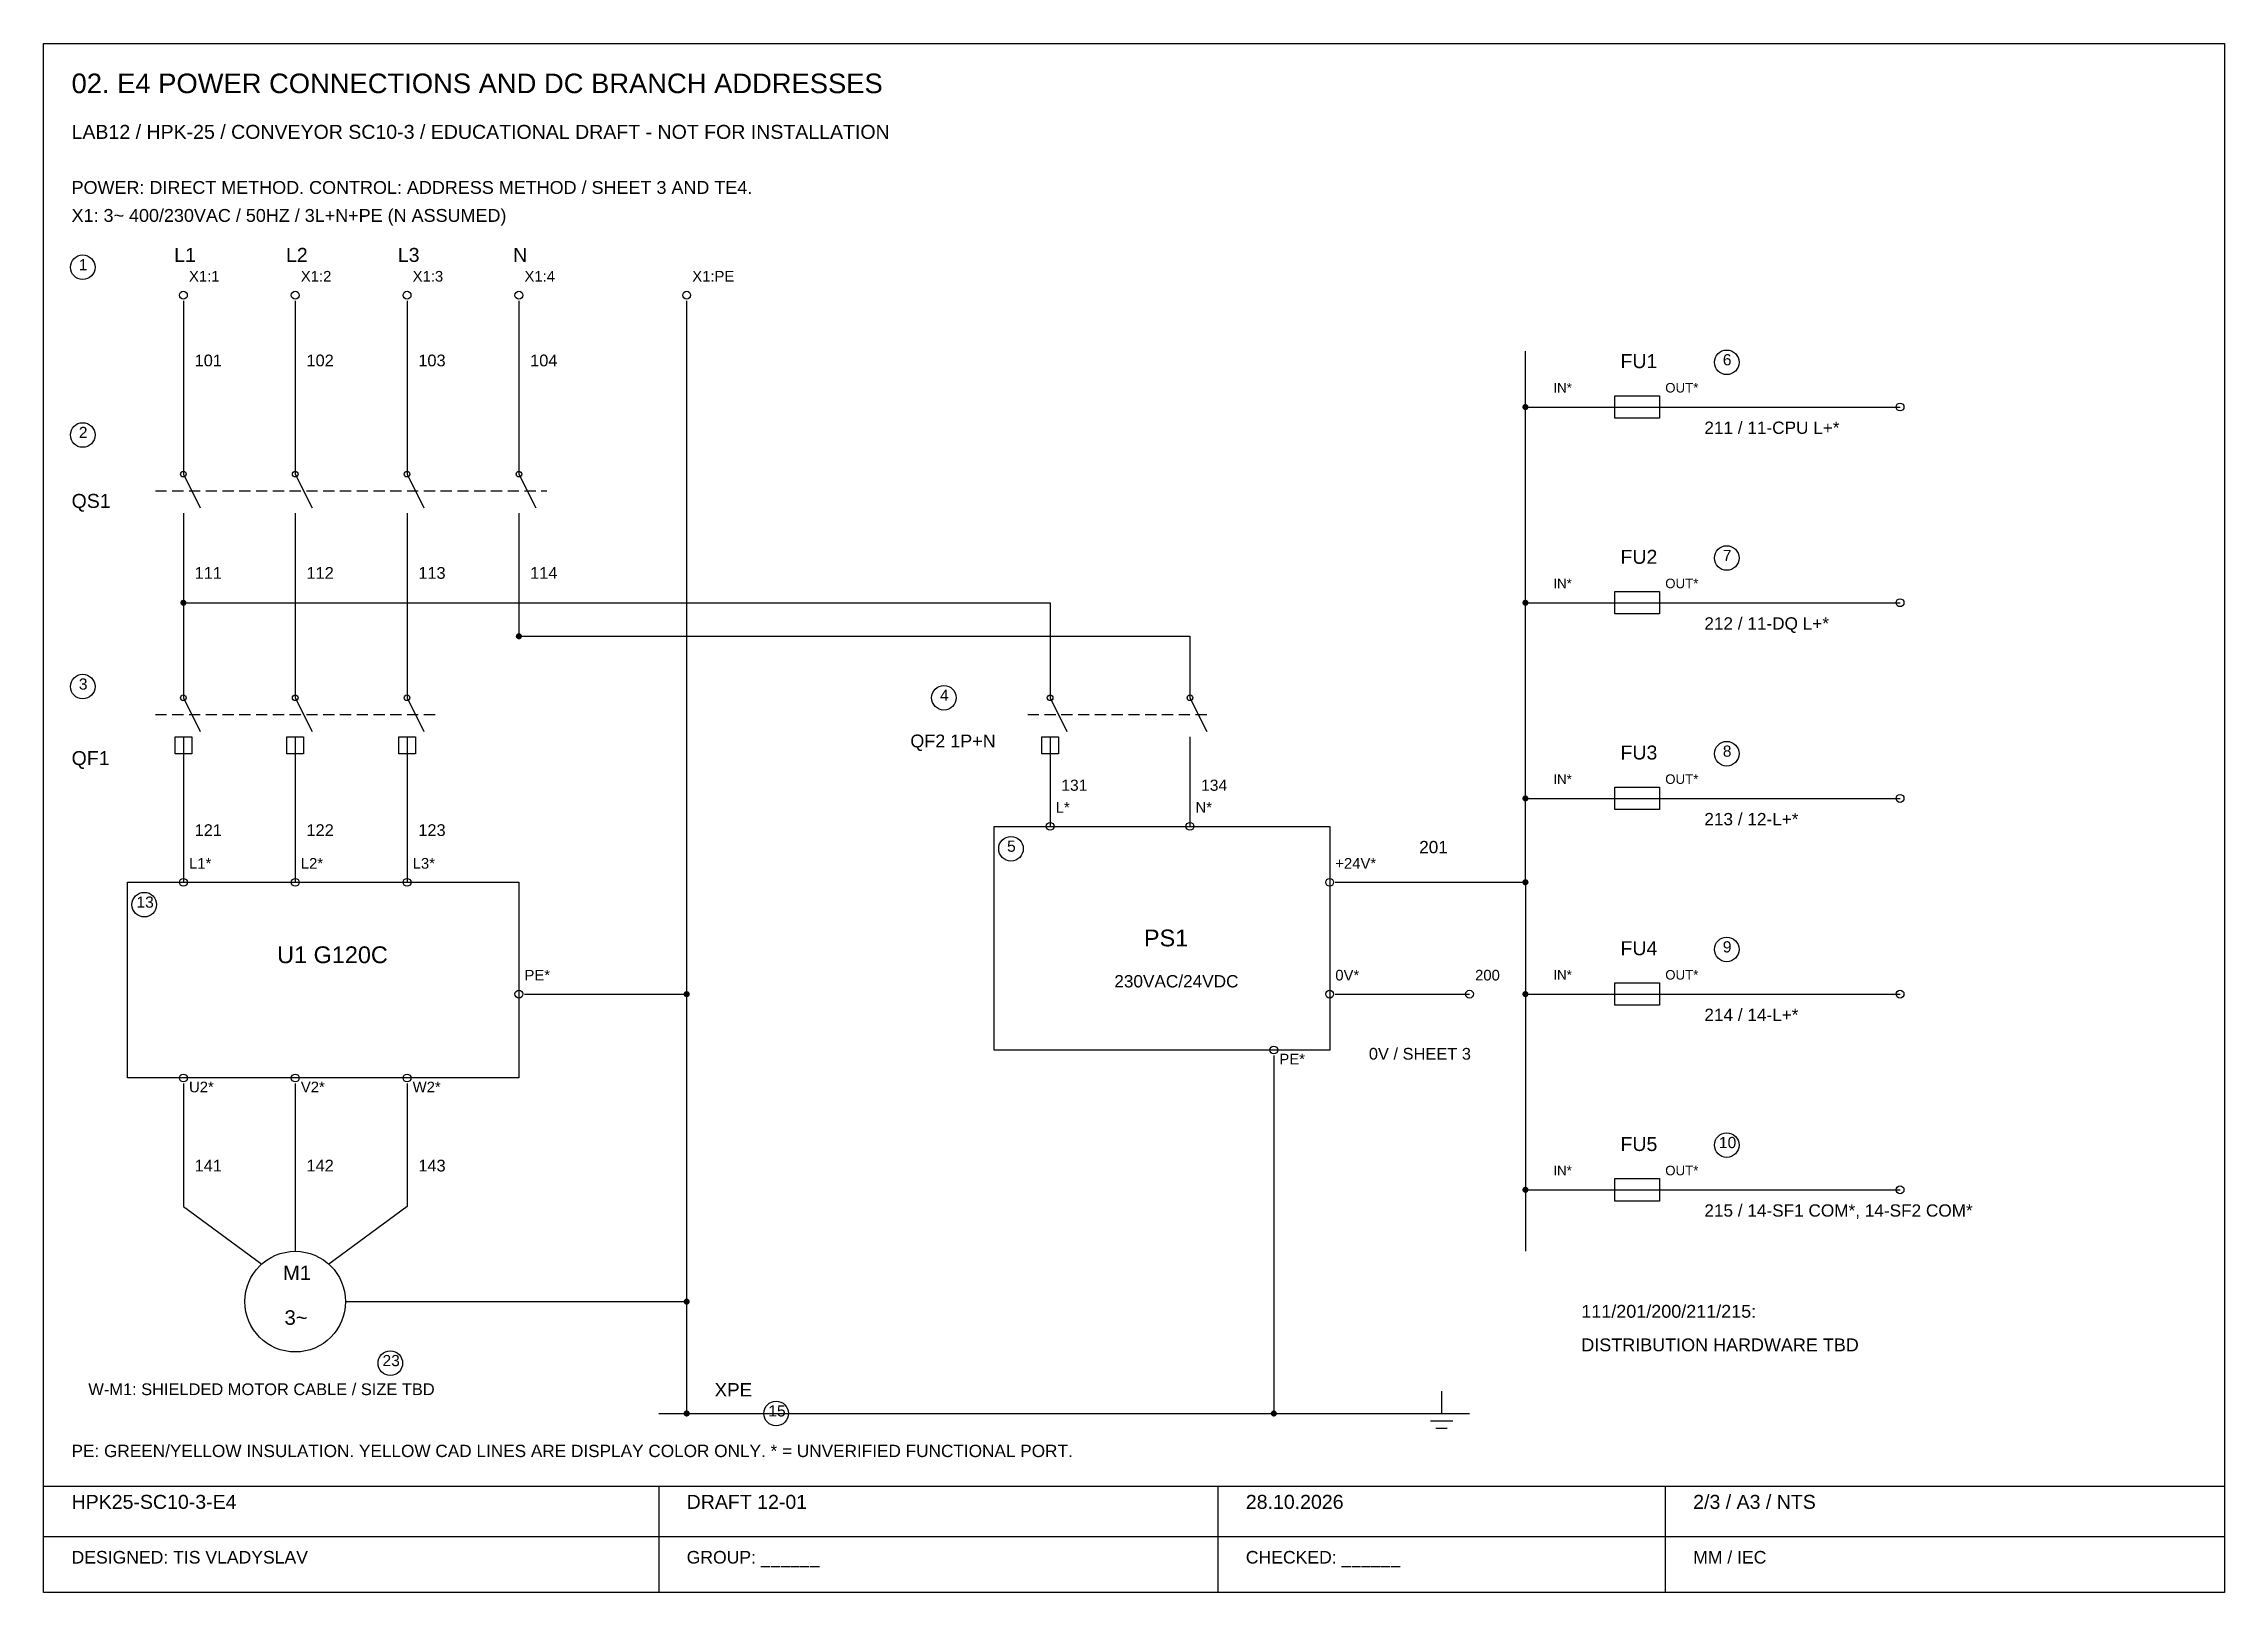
# Model space of a CAD drawing. Header units: millimetres. Extents: x 100 to 6450, y 50 to 1435.
# Drawn here: x 2300 to 4250, y 50 to 1435 of the extents above; entities that cross this region are included whole.
import ezdxf

# ---------------------------------------------------------------- set-up
doc = ezdxf.new("R2010")
doc.units = ezdxf.units.MM
doc.linetypes.add('DASH', pattern=[15, 10, -5])
for name, color, linetype in [('DEVICE', 7, 'Continuous'), ('FRAME', 8, 'Continuous'), ('MECH', 8, 'Continuous'), ('TEXT', 7, 'Continuous'), ('WIRE', 2, 'Continuous')]:
    doc.layers.add(name, color=color, linetype=linetype)
doc.styles.add('TEXT_STD', font='Arial.ttf')

msp = doc.modelspace()

# ---------------------------------------------------------------- texts
at = {"layer": 'TEXT', "style": 'TEXT_STD'}
for s, height, p in [('02. E4 POWER CONNECTIONS AND DC BRANCH ADDRESSES', 17.5, (2325, 1390.7)), ('LAB12 / HPK-25 / CONVEYOR SC10-3 / EDUCATIONAL DRAFT - NOT FOR INSTALLATION', 12.5, (2325, 1349.8)), ('POWER: DIRECT METHOD. CONTROL: ADDRESS METHOD / SHEET 3 AND TE4.', 11.5, (2325, 1300.6)), ('X1: 3~ 400/230VAC / 50HZ / 3L+N+PE (N ASSUMED)', 11.5, (2325, 1275.6)), ('L1', 12.5, (2416.7, 1239.8)), ('L2', 12.5, (2516.7, 1239.8)), ('L3', 12.5, (2616.7, 1239.8)), ('N', 12.5, (2719.8, 1239.8)), ('1', 10, (2331.5, 1232.3)), ('X1:1', 9.5, (2430, 1222.2)), ('X1:2', 9.5, (2530, 1222.2)), ('X1:3', 9.5, (2630, 1222.2)), ('X1:4', 9.5, (2730, 1222.2)), ('X1:PE', 9.5, (2880, 1222.2)), ('101', 10.5, (2435, 1146.4)), ('102', 10.5, (2535, 1146.4)), ('103', 10.5, (2635, 1146.4)), ('104', 10.5, (2735, 1146.4)), ('FU1', 12.5, (3710, 1144.8)), ('6', 10, (3801.5, 1147.3)), ('IN*', 8.5, (3650, 1123)), ('OUT*', 8.5, (3750, 1123)), ('2', 10, (2331.5, 1082.3)), ('211 / 11-CPU L+*', 11, (3785, 1086)), ('QS1', 12.5, (2325, 1019.8)), ('FU2', 12.5, (3710, 969.8)), ('7', 10, (3801.5, 972.3)), ('111', 10.5, (2435, 956.4)), ('112', 10.5, (2535, 956.4)), ('113', 10.5, (2635, 956.4)), ('114', 10.5, (2735, 956.4)), ('IN*', 8.5, (3650, 948)), ('OUT*', 8.5, (3750, 948)), ('212 / 11-DQ L+*', 11, (3785, 911)), ('3', 10, (2331.5, 857.3)), ('4', 10, (3101.5, 847.3)), ('QF1', 12.5, (2325, 789.8)), ('QF2 1P+N', 11.5, (3075, 805.6)), ('FU3', 12.5, (3710, 794.8)), ('8', 10, (3801.5, 797.3)), ('IN*', 8.5, (3650, 773)), ('OUT*', 8.5, (3750, 773)), ('131', 10, (3210, 766.8)), ('134', 10, (3335, 766.8)), ('L*', 9.5, (3205, 747.2)), ('N*', 9.5, (3330, 747.2)), ('213 / 12-L+*', 11, (3785, 736)), ('121', 10.5, (2435, 726.4)), ('122', 10.5, (2535, 726.4)), ('123', 10.5, (2635, 726.4)), ('5', 10, (3161.5, 712.3)), ('201', 11, (3530, 711)), ('L1*', 9.5, (2430, 697.2)), ('L2*', 9.5, (2530, 697.2)), ('L3*', 9.5, (2630, 697.2)), ('+24V*', 9.5, (3455, 697.2)), ('13', 10, (2383, 662.3)), ('U1 G120C', 15, (2508.8, 612.7)), ('PS1', 15, (3283.9, 627.7)), ('FU4', 12.5, (3710, 619.8)), ('9', 10, (3801.5, 622.3)), ('PE*', 9.5, (2730, 597.2)), ('0V*', 9.5, (3455, 597.2)), ('200', 9.5, (3580, 597.2)), ('IN*', 8.5, (3650, 598)), ('OUT*', 8.5, (3750, 598)), ('230VAC/24VDC', 11, (3257.4, 591)), ('214 / 14-L+*', 11, (3785, 561)), ('PE*', 9.5, (3405, 522.2)), ('0V / SHEET 3', 10.5, (3485, 526.4)), ('U2*', 9.5, (2430, 497.2)), ('V2*', 9.5, (2530, 497.2)), ('W2*', 9.5, (2630, 497.2)), ('FU5', 12.5, (3710, 444.7)), ('10', 10, (3798, 447.3)), ('141', 10.5, (2435, 426.4)), ('142', 10.5, (2535, 426.4)), ('143', 10.5, (2635, 426.4)), ('IN*', 8.5, (3650, 423)), ('OUT*', 8.5, (3750, 423)), ('215 / 14-SF1 COM*, 14-SF2 COM*', 11, (3785, 386)), ('M1', 13, (2514, 329.3)), ('3~', 13, (2515.4, 289.3)), ('111/201/200/211/215:', 11.5, (3675, 295.6)), ('DISTRIBUTION HARDWARE TBD', 11.5, (3675, 265.6)), ('23', 10, (2603, 252.3)), ('W-M1: SHIELDED MOTOR CABLE / SIZE TBD', 10.5, (2340, 226.4)), ('XPE', 12, (2900, 225.2)), ('15', 10, (2948, 207.3)), ('PE: GREEN/YELLOW INSULATION. YELLOW CAD LINES ARE DISPLAY COLOR ONLY. * = UNVERIFIED FUNCTIONAL PORT.', 11, (2325, 171)), ('HPK25-SC10-3-E4', 12.5, (2325, 124.7)), ('DRAFT 12-01', 12.5, (2875, 124.7)), ('28.10.2026', 12.5, (3375, 124.7)), ('2/3 / A3 / NTS', 12.5, (3775, 124.7)), ('DESIGNED: TIS VLADYSLAV', 11.25, (2325, 75.8)), ('GROUP: ______', 11.25, (2875, 75.8)), ('CHECKED: ______', 11.25, (3375, 75.8)), ('MM / IEC', 11.25, (3775, 75.8))]:
    msp.add_text(s, height=height, dxfattribs=at).set_placement(p)

# ---------------------------------------------------------------- hatches: boundary and pattern name
at = {"layer": 'WIRE'}
for points in [[(3627.8, 1110), (3627.7, 1110.5), (3627.5, 1111.1), (3627.3, 1111.5), (3626.9, 1111.9), (3626.5, 1112.3), (3626.1, 1112.5), (3625.5, 1112.7), (3625, 1112.8), (3624.5, 1112.7), (3623.9, 1112.5), (3623.5, 1112.3), (3623.1, 1111.9), (3622.7, 1111.5), (3622.5, 1111.1), (3622.3, 1110.5), (3622.2, 1110), (3622.3, 1109.5), (3622.5, 1108.9), (3622.7, 1108.5), (3623.1, 1108.1), (3623.5, 1107.7), (3623.9, 1107.5), (3624.5, 1107.3), (3625, 1107.2), (3625.5, 1107.3), (3626.1, 1107.5), (3626.5, 1107.7), (3626.9, 1108.1), (3627.3, 1108.5), (3627.5, 1108.9), (3627.7, 1109.5)], [(2427.8, 935), (2427.7, 935.5), (2427.5, 936.1), (2427.3, 936.5), (2426.9, 936.9), (2426.5, 937.3), (2426.1, 937.5), (2425.5, 937.7), (2425, 937.8), (2424.5, 937.7), (2423.9, 937.5), (2423.5, 937.3), (2423.1, 936.9), (2422.7, 936.5), (2422.5, 936.1), (2422.3, 935.5), (2422.2, 935), (2422.3, 934.5), (2422.5, 933.9), (2422.7, 933.5), (2423.1, 933.1), (2423.5, 932.7), (2423.9, 932.5), (2424.5, 932.3), (2425, 932.2), (2425.5, 932.3), (2426.1, 932.5), (2426.5, 932.7), (2426.9, 933.1), (2427.3, 933.5), (2427.5, 933.9), (2427.7, 934.5)], [(3627.8, 935), (3627.7, 935.5), (3627.5, 936.1), (3627.3, 936.5), (3626.9, 936.9), (3626.5, 937.3), (3626.1, 937.5), (3625.5, 937.7), (3625, 937.8), (3624.5, 937.7), (3623.9, 937.5), (3623.5, 937.3), (3623.1, 936.9), (3622.7, 936.5), (3622.5, 936.1), (3622.3, 935.5), (3622.2, 935), (3622.3, 934.5), (3622.5, 933.9), (3622.7, 933.5), (3623.1, 933.1), (3623.5, 932.7), (3623.9, 932.5), (3624.5, 932.3), (3625, 932.2), (3625.5, 932.3), (3626.1, 932.5), (3626.5, 932.7), (3626.9, 933.1), (3627.3, 933.5), (3627.5, 933.9), (3627.7, 934.5)], [(2727.8, 905), (2727.7, 905.5), (2727.5, 906.1), (2727.3, 906.5), (2726.9, 906.9), (2726.5, 907.3), (2726.1, 907.5), (2725.5, 907.7), (2725, 907.8), (2724.5, 907.7), (2723.9, 907.5), (2723.5, 907.3), (2723.1, 906.9), (2722.7, 906.5), (2722.5, 906.1), (2722.3, 905.5), (2722.2, 905), (2722.3, 904.5), (2722.5, 903.9), (2722.7, 903.5), (2723.1, 903.1), (2723.5, 902.7), (2723.9, 902.5), (2724.5, 902.3), (2725, 902.2), (2725.5, 902.3), (2726.1, 902.5), (2726.5, 902.7), (2726.9, 903.1), (2727.3, 903.5), (2727.5, 903.9), (2727.7, 904.5)], [(3627.8, 760), (3627.7, 760.5), (3627.5, 761.1), (3627.3, 761.5), (3626.9, 761.9), (3626.5, 762.3), (3626.1, 762.5), (3625.5, 762.7), (3625, 762.8), (3624.5, 762.7), (3623.9, 762.5), (3623.5, 762.3), (3623.1, 761.9), (3622.7, 761.5), (3622.5, 761.1), (3622.3, 760.5), (3622.2, 760), (3622.3, 759.5), (3622.5, 758.9), (3622.7, 758.5), (3623.1, 758.1), (3623.5, 757.7), (3623.9, 757.5), (3624.5, 757.3), (3625, 757.2), (3625.5, 757.3), (3626.1, 757.5), (3626.5, 757.7), (3626.9, 758.1), (3627.3, 758.5), (3627.5, 758.9), (3627.7, 759.5)], [(3627.8, 685), (3627.7, 685.5), (3627.5, 686.1), (3627.3, 686.5), (3626.9, 686.9), (3626.5, 687.3), (3626.1, 687.5), (3625.5, 687.7), (3625, 687.8), (3624.5, 687.7), (3623.9, 687.5), (3623.5, 687.3), (3623.1, 686.9), (3622.7, 686.5), (3622.5, 686.1), (3622.3, 685.5), (3622.2, 685), (3622.3, 684.5), (3622.5, 683.9), (3622.7, 683.5), (3623.1, 683.1), (3623.5, 682.7), (3623.9, 682.5), (3624.5, 682.3), (3625, 682.2), (3625.5, 682.3), (3626.1, 682.5), (3626.5, 682.7), (3626.9, 683.1), (3627.3, 683.5), (3627.5, 683.9), (3627.7, 684.5)], [(2877.8, 585), (2877.7, 585.5), (2877.5, 586.1), (2877.3, 586.5), (2876.9, 586.9), (2876.5, 587.3), (2876.1, 587.5), (2875.5, 587.7), (2875, 587.8), (2874.5, 587.7), (2873.9, 587.5), (2873.5, 587.3), (2873.1, 586.9), (2872.7, 586.5), (2872.5, 586.1), (2872.3, 585.5), (2872.2, 585), (2872.3, 584.5), (2872.5, 583.9), (2872.7, 583.5), (2873.1, 583.1), (2873.5, 582.7), (2873.9, 582.5), (2874.5, 582.3), (2875, 582.2), (2875.5, 582.3), (2876.1, 582.5), (2876.5, 582.7), (2876.9, 583.1), (2877.3, 583.5), (2877.5, 583.9), (2877.7, 584.5)], [(3627.8, 585), (3627.7, 585.5), (3627.5, 586.1), (3627.3, 586.5), (3626.9, 586.9), (3626.5, 587.3), (3626.1, 587.5), (3625.5, 587.7), (3625, 587.8), (3624.5, 587.7), (3623.9, 587.5), (3623.5, 587.3), (3623.1, 586.9), (3622.7, 586.5), (3622.5, 586.1), (3622.3, 585.5), (3622.2, 585), (3622.3, 584.5), (3622.5, 583.9), (3622.7, 583.5), (3623.1, 583.1), (3623.5, 582.7), (3623.9, 582.5), (3624.5, 582.3), (3625, 582.2), (3625.5, 582.3), (3626.1, 582.5), (3626.5, 582.7), (3626.9, 583.1), (3627.3, 583.5), (3627.5, 583.9), (3627.7, 584.5)], [(3627.8, 410), (3627.7, 410.5), (3627.5, 411.1), (3627.3, 411.5), (3626.9, 411.9), (3626.5, 412.3), (3626.1, 412.5), (3625.5, 412.7), (3625, 412.8), (3624.5, 412.7), (3623.9, 412.5), (3623.5, 412.3), (3623.1, 411.9), (3622.7, 411.5), (3622.5, 411.1), (3622.3, 410.5), (3622.2, 410), (3622.3, 409.5), (3622.5, 408.9), (3622.7, 408.5), (3623.1, 408.1), (3623.5, 407.7), (3623.9, 407.5), (3624.5, 407.3), (3625, 407.2), (3625.5, 407.3), (3626.1, 407.5), (3626.5, 407.7), (3626.9, 408.1), (3627.3, 408.5), (3627.5, 408.9), (3627.7, 409.5)], [(2877.8, 310), (2877.7, 310.5), (2877.5, 311.1), (2877.3, 311.5), (2876.9, 311.9), (2876.5, 312.3), (2876.1, 312.5), (2875.5, 312.7), (2875, 312.8), (2874.5, 312.7), (2873.9, 312.5), (2873.5, 312.3), (2873.1, 311.9), (2872.7, 311.5), (2872.5, 311.1), (2872.3, 310.5), (2872.2, 310), (2872.3, 309.5), (2872.5, 308.9), (2872.7, 308.5), (2873.1, 308.1), (2873.5, 307.7), (2873.9, 307.5), (2874.5, 307.3), (2875, 307.2), (2875.5, 307.3), (2876.1, 307.5), (2876.5, 307.7), (2876.9, 308.1), (2877.3, 308.5), (2877.5, 308.9), (2877.7, 309.5)], [(2877.8, 210), (2877.7, 210.5), (2877.5, 211.1), (2877.3, 211.5), (2876.9, 211.9), (2876.5, 212.3), (2876.1, 212.5), (2875.5, 212.7), (2875, 212.8), (2874.5, 212.7), (2873.9, 212.5), (2873.5, 212.3), (2873.1, 211.9), (2872.7, 211.5), (2872.5, 211.1), (2872.3, 210.5), (2872.2, 210), (2872.3, 209.5), (2872.5, 208.9), (2872.7, 208.5), (2873.1, 208.1), (2873.5, 207.7), (2873.9, 207.5), (2874.5, 207.3), (2875, 207.2), (2875.5, 207.3), (2876.1, 207.5), (2876.5, 207.7), (2876.9, 208.1), (2877.3, 208.5), (2877.5, 208.9), (2877.7, 209.5)], [(3402.8, 210), (3402.7, 210.5), (3402.5, 211.1), (3402.3, 211.5), (3401.9, 211.9), (3401.5, 212.3), (3401.1, 212.5), (3400.5, 212.7), (3400, 212.8), (3399.5, 212.7), (3398.9, 212.5), (3398.5, 212.3), (3398.1, 211.9), (3397.7, 211.5), (3397.5, 211.1), (3397.3, 210.5), (3397.2, 210), (3397.3, 209.5), (3397.5, 208.9), (3397.7, 208.5), (3398.1, 208.1), (3398.5, 207.7), (3398.9, 207.5), (3399.5, 207.3), (3400, 207.2), (3400.5, 207.3), (3401.1, 207.5), (3401.5, 207.7), (3401.9, 208.1), (3402.3, 208.5), (3402.5, 208.9), (3402.7, 209.5)]]:
    msp.add_hatch(color=2, dxfattribs=at).paths.add_polyline_path(points)

# ---------------------------------------------------------------- linework, layer by layer
at = {"layer": 'DEVICE'}
for p, q in [((3705, 1120), (3745, 1120)), ((3705, 1100), (3705, 1120)), ((3745, 1120), (3745, 1100)), ((3705, 1110), (3745, 1110)), ((3745, 1100), (3705, 1100)), ((2425, 1050), (2440, 1020)), ((2525, 1050), (2540, 1020)), ((2625, 1050), (2640, 1020)), ((2725, 1050), (2740, 1020)), ((3705, 945), (3745, 945)), ((3705, 925), (3705, 945)), ((3745, 945), (3745, 925)), ((3705, 935), (3745, 935)), ((3745, 925), (3705, 925)), ((2425, 850), (2440, 820)), ((2525, 850), (2540, 820)), ((2625, 850), (2640, 820)), ((3200, 850), (3215, 820)), ((3325, 850), (3340, 820)), ((2417.5, 815), (2432.5, 815)), ((2417.5, 800), (2417.5, 815)), ((2432.5, 800), (2417.5, 800)), ((2432.5, 815), (2432.5, 800)), ((2517.5, 815), (2532.5, 815)), ((2517.5, 800), (2517.5, 815)), ((2532.5, 800), (2517.5, 800)), ((2532.5, 815), (2532.5, 800)), ((2617.5, 815), (2632.5, 815)), ((2617.5, 800), (2617.5, 815)), ((2632.5, 800), (2617.5, 800)), ((2632.5, 815), (2632.5, 800)), ((3192.5, 815), (3207.5, 815)), ((3192.5, 800), (3192.5, 815)), ((3207.5, 800), (3192.5, 800)), ((3207.5, 815), (3207.5, 800)), ((3705, 770), (3745, 770)), ((3705, 750), (3705, 770)), ((3745, 770), (3745, 750)), ((3705, 760), (3745, 760)), ((3745, 750), (3705, 750)), ((3150, 735), (3450, 735)), ((3150, 535), (3150, 735)), ((3450, 735), (3450, 535)), ((2375, 685), (2725, 685)), ((2375, 510), (2375, 685)), ((2725, 685), (2725, 510)), ((3705, 595), (3745, 595)), ((3705, 575), (3705, 595)), ((3705, 585), (3745, 585)), ((3745, 595), (3745, 575)), ((3745, 575), (3705, 575)), ((3450, 535), (3150, 535)), ((2725, 510), (2375, 510)), ((3705, 420), (3745, 420)), ((3705, 400), (3705, 420)), ((3705, 410), (3745, 410)), ((3745, 420), (3745, 400)), ((3745, 400), (3705, 400))]:
    msp.add_line(p, q, dxfattribs=at)
for centre, radius in [((2335, 1235), 11), ((2425, 1210), 3.5), ((2525, 1210), 3.5), ((2625, 1210), 3.5), ((2725, 1210), 3.5), ((2875, 1210), 3.5), ((3805, 1150), 11), ((3960, 1110), 3.5), ((2335, 1085), 11), ((2425, 1050), 2.5), ((2525, 1050), 2.5), ((2625, 1050), 2.5), ((2725, 1050), 2.5), ((3805, 975), 11), ((3960, 935), 3.5), ((2335, 860), 11), ((3105, 850), 11), ((2425, 850), 2.5), ((2525, 850), 2.5), ((2625, 850), 2.5), ((3200, 850), 2.5), ((3325, 850), 2.5), ((3805, 800), 11), ((3960, 760), 3.5), ((3165, 715), 11), ((3200, 735), 3.5), ((3325, 735), 3.5), ((2425, 685), 3.5), ((2525, 685), 3.5), ((2625, 685), 3.5), ((3450, 685), 3.5), ((2390, 665), 11), ((3805, 625), 11), ((2725, 585), 3.5), ((3450, 585), 3.5), ((3575, 585), 3.5), ((3960, 585), 3.5), ((3400, 535), 3.5), ((2425, 510), 3.5), ((2525, 510), 3.5), ((2625, 510), 3.5), ((3805, 450), 11), ((3960, 410), 3.5), ((2525, 310), 45), ((2610, 255), 11), ((2955, 210), 11)]:
    msp.add_circle(centre, radius, dxfattribs=at)
at = {"layer": 'FRAME'}
for p, q in [((2300, 1435), (4250, 1435)), ((2300, 50), (2300, 1435)), ((4250, 1435), (4250, 50)), ((2300, 145), (4250, 145)), ((2850, 145), (2850, 50)), ((3350, 145), (3350, 50)), ((3750, 145), (3750, 50)), ((2300, 100), (4250, 100)), ((4250, 50), (2300, 50))]:
    msp.add_line(p, q, dxfattribs=at)
at = {"layer": 'MECH', "linetype": 'DASH'}
for p, q in [((2400, 1035), (2750, 1035)), ((2400, 835), (2650, 835)), ((3180, 835), (3345, 835))]:
    msp.add_line(p, q, dxfattribs=at)
at = {"layer": 'WIRE'}
for p, q in [((2425, 1205), (2425, 1080)), ((2525, 1205), (2525, 1080)), ((2625, 1205), (2625, 1080)), ((2725, 1205), (2725, 1080)), ((2875, 1205), (2875, 210)), ((3625, 685), (3625, 1160)), ((3625, 1110), (3705, 1110)), ((3745, 1110), (3960, 1110)), ((2425, 1080), (2425, 1050)), ((2525, 1080), (2525, 1050)), ((2625, 1080), (2625, 1050)), ((2725, 1080), (2725, 1050)), ((2425, 1015), (2425, 990)), ((2525, 1015), (2525, 990)), ((2625, 1015), (2625, 990)), ((2725, 1015), (2725, 990)), ((2425, 990), (2425, 880)), ((2525, 990), (2525, 880)), ((2625, 990), (2625, 880)), ((2725, 990), (2725, 905)), ((2425, 935), (3200, 935)), ((3200, 935), (3200, 880)), ((3625, 935), (3705, 935)), ((3745, 935), (3960, 935)), ((2725, 905), (3325, 905)), ((3325, 905), (3325, 880)), ((2425, 880), (2425, 850)), ((2525, 880), (2525, 850)), ((2625, 880), (2625, 850)), ((3200, 880), (3200, 850)), ((3325, 880), (3325, 850)), ((2425, 815), (2425, 790)), ((2525, 815), (2525, 790)), ((2625, 815), (2625, 790)), ((3200, 815), (3200, 790)), ((3325, 815), (3325, 790)), ((2425, 790), (2425, 685)), ((2525, 790), (2525, 685)), ((2625, 790), (2625, 685)), ((3200, 790), (3200, 735)), ((3325, 790), (3325, 735)), ((3625, 760), (3705, 760)), ((3745, 760), (3960, 760)), ((3455, 685), (3625, 685)), ((3625, 685), (3625, 355)), ((2730, 585), (2875, 585)), ((3455, 585), (3575, 585)), ((3625, 585), (3705, 585)), ((3745, 585), (3960, 585)), ((3400, 530), (3400, 210)), ((2425, 505), (2425, 395)), ((2525, 505), (2525, 395)), ((2625, 505), (2625, 395)), ((3625, 410), (3705, 410)), ((3745, 410), (3960, 410)), ((2425, 395), (2495, 343.5)), ((2525, 395), (2525, 355)), ((2625, 395), (2555, 343.5)), ((2570, 310), (2875, 310)), ((3550, 230), (3550, 210)), ((2850, 210), (3575, 210)), ((3535, 210), (3565, 210)), ((3540, 203.5), (3560, 203.5)), ((3545, 197), (3555, 197))]:
    msp.add_line(p, q, dxfattribs=at)

msp.set_redraw_order([(e.dxf.handle, doc.entitydb.next_handle()) for e in msp.query("TEXT MTEXT ATTDEF DIMENSION ARC_DIMENSION")])  # texts and dimensions are drawn at this point

doc.saveas('drawing.dxf')
